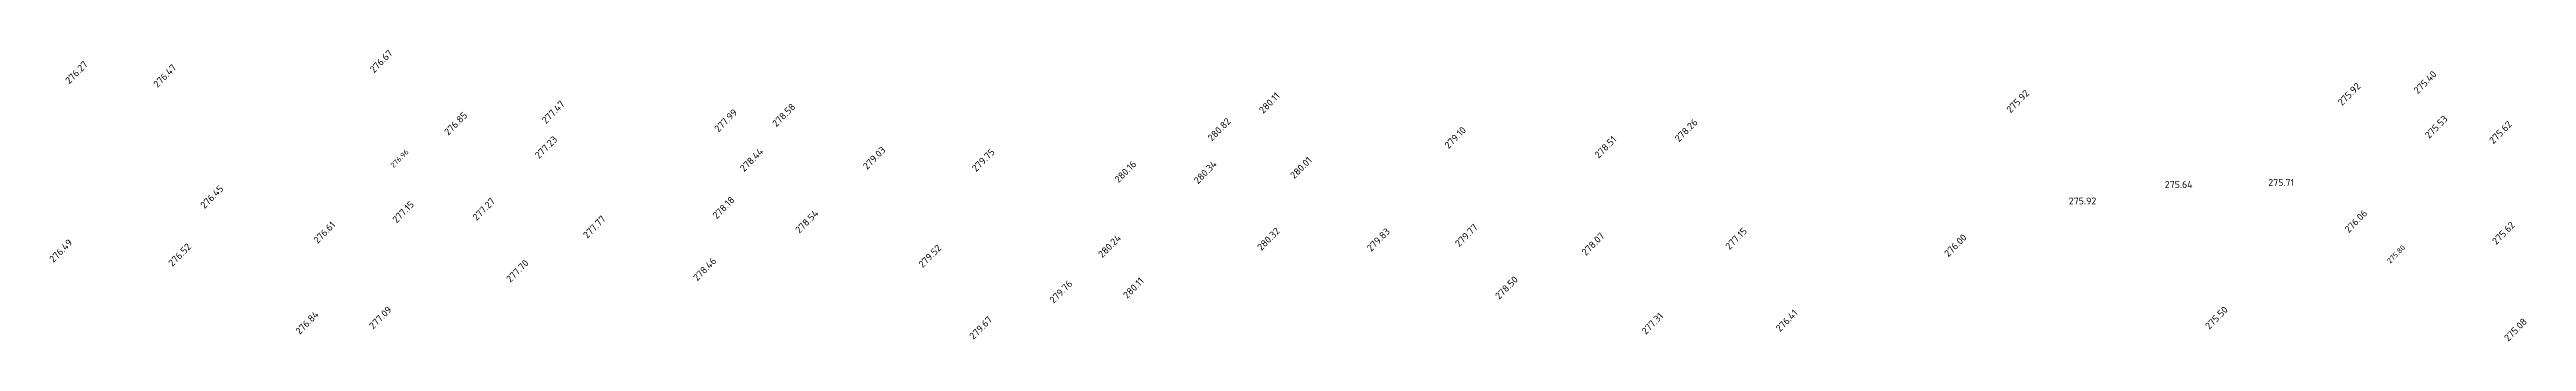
# Model space of a CAD drawing. Header units: metres. Extents: x 36952 to 37839, y 34980 to 35683.
# Drawn here: x 37479.4 to 37838.4, y 35640 to 35682.4 of the extents above; entities that cross this region are included whole.
import ezdxf

# ---------------------------------------------------------------- set-up
doc = ezdxf.new("R2010")
doc.units = ezdxf.units.M
doc.header["$LTSCALE"] = 5
doc.layers.add('Отметки', color=7, linetype='Continuous')
doc.styles.get("Standard").update_dxf_attribs({"font": 'simplex.shx'})

msp = doc.modelspace()

# ---------------------------------------------------------------- texts
at = {"layer": 'Отметки', "color": 7}
for s, height, rotation, p in [('276.27', 1, 45.4189, (37482.23, 35677.32, 276.27)), ('276.47', 1, 45.4189, (37495.01, 35676.8, 276.47)), ('276.67', 1, 45.4189, (37526.38, 35678.93, 276.67)), ('280.11', 1, 45.4189, (37655.27, 35673.03, 280.11)), ('275.92', 1, 45.4189, (37763.6, 35673.11, 275.92)), ('275.92', 1, 45.4189, (37811.63, 35674.15, 275.92)), ('275.40', 1, 45.4189, (37822.63, 35675.87, 275.4)), ('276.85', 1, 45.4189, (37537.16, 35669.86, 276.85)), ('277.47', 1, 45.4189, (37551.31, 35671.54, 277.47)), ('277.99', 1, 45.4189, (37576.32, 35670.32, 277.99)), ('278.58', 1, 45.4189, (37584.7, 35671.08, 278.58)), ('275.53', 1, 45.4189, (37824.26, 35669.39, 275.53)), ('277.23', 1, 45.4189, (37550.3, 35666.46, 277.23)), ('280.82', 1, 45.4189, (37647.84, 35669.01, 280.82)), ('279.10', 1, 45.4189, (37682.14, 35667.93, 279.1)), ('278.51', 1, 45.4189, (37703.9, 35666.53, 278.51)), ('278.26', 1, 45.4189, (37715.53, 35668.9, 278.26)), ('275.62', 1, 45.4189, (37833.57, 35668.61, 275.62)), ('276.96', 0.75, 45.4189, (37529.22, 35665.17, 276.96)), ('278.44', 1, 45.4189, (37580.03, 35664.58, 278.44)), ('279.03', 1, 45.4189, (37597.86, 35664.89, 279.03)), ('279.75', 1, 45.4189, (37613.65, 35664.57, 279.75)), ('280.16', 1, 45.4189, (37634.32, 35662.97, 280.16)), ('280.34', 1, 45.4189, (37645.82, 35662.81, 280.34)), ('280.01', 1, 45.4189, (37659.78, 35663.55, 280.01)), ('276.45', 1, 45.4189, (37501.82, 35659.22, 276.45)), ('275.64', 1, 0.1189, (37785.95, 35662.3, 275.64)), ('275.71', 1, 0.1189, (37800.95, 35662.59, 275.71)), ('277.15', 1, 45.4189, (37529.65, 35657.13, 277.15)), ('277.27', 1, 45.4189, (37541.27, 35657.48, 277.27)), ('277.77', 1, 45.4189, (37557.29, 35654.89, 277.77)), ('278.18', 1, 45.4189, (37576.06, 35657.73, 278.18)), ('278.54', 1, 45.4189, (37588.05, 35655.64, 278.54)), ('275.92', 1, 0.1189, (37772.04, 35659.91, 275.92)), ('276.06', 1, 45.4189, (37812.62, 35655.7, 276.06)), ('276.49', 1, 45.4189, (37479.92, 35651.39, 276.49)), ('276.61', 1, 45.4189, (37518.22, 35654.16, 276.61)), ('280.24', 1, 45.4189, (37631.95, 35652.09, 280.24)), ('280.32', 1, 45.4189, (37655.01, 35653.13, 280.32)), ('279.83', 1, 45.4189, (37670.91, 35653.01, 279.83)), ('279.77', 1, 45.4189, (37683.68, 35653.66, 279.77)), ('278.07', 1, 45.4189, (37702.04, 35652.4, 278.07)), ('277.15', 1, 45.4189, (37722.86, 35653.25, 277.15)), ('276.00', 1, 45.4189, (37754.58, 35652.21, 276)), ('275.62', 1, 45.4189, (37834, 35653.99, 275.62)), ('275.62', 1, 45.4189, (37834, 35653.99, 275.62)), ('276.52', 1, 45.4189, (37497.17, 35650.83, 276.52)), ('277.70', 1, 45.4189, (37546.15, 35648.51, 277.7)), ('278.46', 1, 45.4189, (37573.24, 35648.71, 278.46)), ('279.52', 1, 45.4189, (37605.91, 35650.64, 279.52)), ('275.80', 0.75, 45.4189, (37818.62, 35651.28, 275.8)), ('279.76', 1, 45.4189, (37624.9, 35645.46, 279.76)), ('280.11', 1, 45.4189, (37635.56, 35646.17, 280.11)), ('278.50', 1, 45.4189, (37689.49, 35646.05, 278.5)), ('276.84', 1, 45.4189, (37515.61, 35640.95, 276.84)), ('277.09', 1, 45.4189, (37526.27, 35641.72, 277.09)), ('277.31', 1, 45.4189, (37710.73, 35640.95, 277.31)), ('276.41', 1, 45.4189, (37730.16, 35641.34, 276.41)), ('275.50', 1, 45.4189, (37792.4, 35641.69, 275.5)), ('279.67', 1, 45.4189, (37613.28, 35640.22, 279.67)), ('275.08', 1, 45.4189, (37835.74, 35639.95, 275.08))]:
    msp.add_text(s, height=height, rotation=rotation, dxfattribs=at).set_placement(p)

doc.saveas('drawing.dxf')
